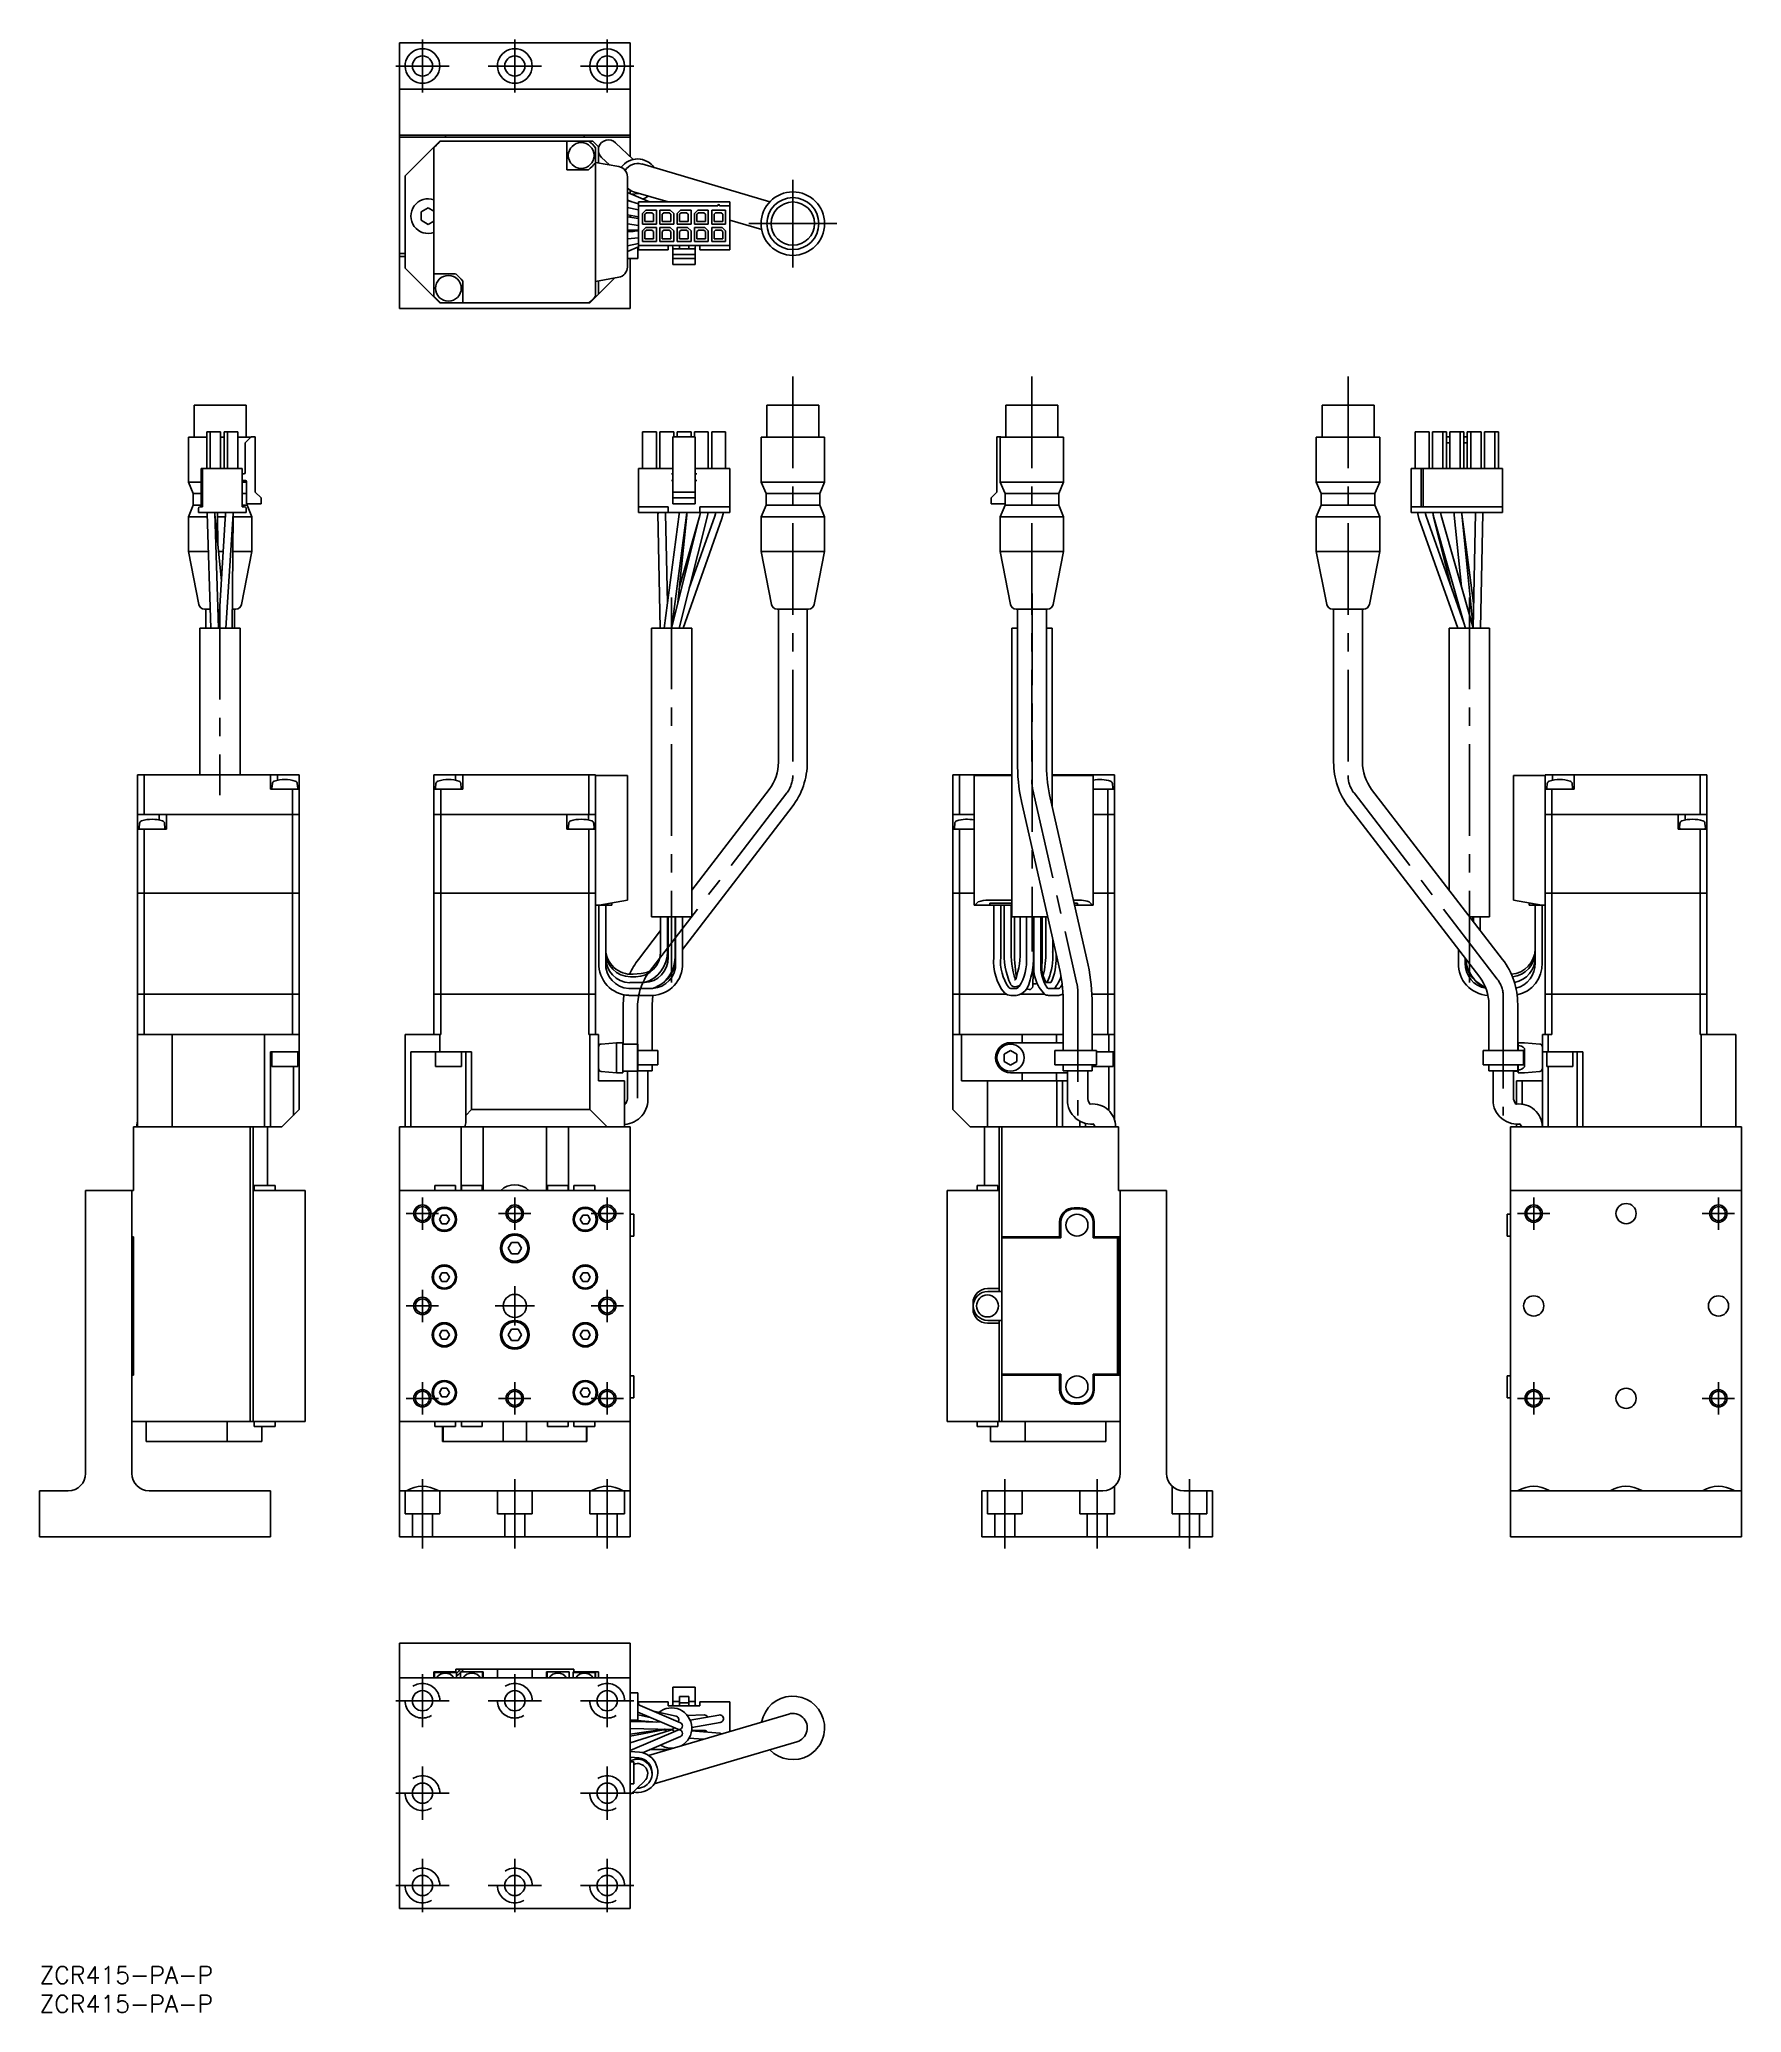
# Model space of a CAD drawing. Extents: x 0 to 295, y -8 to 334.
import ezdxf

# ---------------------------------------------------------------- set-up
doc = ezdxf.new("R2010")
doc.units = 0
doc.header["$LTSCALE"] = 0.5
doc.linetypes.add('CENTER', pattern=[50.8, 31.75, -6.35, 6.35, -6.35])
doc.linetypes.add('DASHED', pattern=[19.05, 12.7, -6.35])
for name, color, linetype in [('MSM_CENTER', 1, 'CENTER'), ('MSM_CONTINUOUS', 7, 'CONTINUOUS'), ('MSM_DASHED', 4, 'DASHED'), ('MSM_NARROW', 5, 'CONTINUOUS'), ('MSM_PART_NUMBER', 7, 'CONTINUOUS')]:
    doc.layers.add(name, color=color, linetype=linetype)
doc.styles.get("Standard").update_dxf_attribs({"font": 'txt.shx', "height": 3, "bigfont": 'bigfont.shx'})

# ---------------------------------------------------------------- blocks, each defined once
blk = doc.blocks.new('*U2')
at = {"layer": 'MSM_PART_NUMBER'}
blk.add_text('ZCR415-PA-P', height=3, dxfattribs=at).set_placement((0, -3))
blk = doc.blocks.new('*U3')
at = {"layer": 'MSM_PART_NUMBER'}
blk.add_text('ZCR415-PA-P', height=3, dxfattribs=at).set_placement((0, -8))

msp = doc.modelspace()

# ---------------------------------------------------------------- linework, layer by layer
at = {"layer": 'MSM_CENTER'}
for p, q in [((66.34, 324.54), (66.34, 333.74)), ((82.34, 324.54), (82.34, 333.74)), ((98.34, 324.54), (98.34, 333.74)), ((61.74, 329.14), (70.94, 329.14)), ((77.74, 329.14), (86.94, 329.14)), ((93.74, 329.14), (102.94, 329.14)), ((130.5, 294.24), (130.5, 309.44)), ((122.9, 301.84), (138.1, 301.84)), ((171.91, 275.38), (171.91, 205.14)), ((226.67, 275.38), (226.67, 206.28)), ((109.49, 170.42), (109.49, 237.28)), ((171.94, 237.78), (171.94, 175.78)), ((31.27, 235.32), (31.27, 202.84)), ((172.03, 204.03), (179.71, 170.18)), ((227.71, 203.23), (252.52, 170.98)), ((179.84, 169.07), (179.84, 147.38)), ((253.56, 167.93), (253.56, 147.38)), ((63.54, 130.38), (69.14, 130.38)), ((66.34, 127.58), (66.34, 133.18)), ((79.54, 130.38), (85.14, 130.38)), ((82.34, 127.58), (82.34, 133.18)), ((95.54, 130.38), (101.14, 130.38)), ((98.34, 127.58), (98.34, 133.18)), ((256.03, 130.38), (261.63, 130.38)), ((258.83, 127.58), (258.83, 133.18)), ((288.03, 130.38), (293.63, 130.38)), ((290.83, 127.58), (290.83, 133.18)), ((66.34, 111.58), (66.34, 117.18)), ((82.34, 110.98), (82.34, 117.78)), ((98.34, 111.58), (98.34, 117.18)), ((63.54, 114.38), (69.14, 114.38)), ((78.94, 114.38), (85.74, 114.38)), ((95.54, 114.38), (101.14, 114.38)), ((66.34, 95.58), (66.34, 101.18)), ((82.34, 95.58), (82.34, 101.18)), ((98.34, 95.58), (98.34, 101.18)), ((258.83, 95.58), (258.83, 101.18)), ((290.83, 95.58), (290.83, 101.18)), ((63.54, 98.38), (69.14, 98.38)), ((79.54, 98.38), (85.14, 98.38)), ((95.54, 98.38), (101.14, 98.38)), ((256.03, 98.38), (261.63, 98.38)), ((288.03, 98.38), (293.63, 98.38)), ((66.34, 84.38), (66.34, 72.38)), ((82.34, 84.38), (82.34, 72.38)), ((98.34, 84.38), (98.34, 72.38)), ((167.21, 72.38), (167.21, 84.38)), ((183.21, 72.38), (183.21, 84.38)), ((199.21, 72.38), (199.21, 84.38)), ((66.34, 41.4), (66.34, 50.6)), ((82.34, 41.4), (82.34, 50.6)), ((98.34, 41.4), (98.34, 50.6)), ((61.74, 46), (70.94, 46)), ((77.74, 46), (86.94, 46)), ((93.74, 46), (102.94, 46)), ((66.34, 25.4), (66.34, 34.6)), ((98.34, 25.4), (98.34, 34.6)), ((61.74, 30), (70.94, 30)), ((93.74, 30), (102.94, 30)), ((66.34, 9.4), (66.34, 18.6)), ((82.34, 9.4), (82.34, 18.6)), ((98.34, 9.4), (98.34, 18.6)), ((61.74, 14), (70.94, 14)), ((77.74, 14), (86.94, 14)), ((93.74, 14), (102.94, 14))]:
    msp.add_line(p, q, dxfattribs=at)
at = {"layer": 'MSM_CENTER', "extrusion": (0, 0, -1)}
for p, q in [((130.5, 275.38), (130.5, 206.28)), ((247.68, 170.42), (247.68, 237.28)), ((129.47, 203.23), (105.69, 172.33)), ((103.61, 166.23), (103.61, 147.38))]:
    msp.add_line(p, q, dxfattribs=at)
for centre, radius, start, end in [((-125.5, 206.28), 5, 180, 217.5732), ((-113.61, 166.23), 10, 360, 37.5732)]:
    msp.add_arc(centre, radius, start, end, dxfattribs=at)
at = {"layer": 'MSM_CENTER'}
for centre, start, end in [((176.91, 205.14), 180, 192.7889), ((231.67, 206.28), 180, 217.5732), ((248.56, 167.93), 0, 37.5732), ((174.84, 169.07), 360, 12.7889)]:
    msp.add_arc(centre, 5, start, end, dxfattribs=at)
at = {"layer": 'MSM_CONTINUOUS'}
for p, q in [((62.34, 333.14), (102.34, 333.14)), ((62.34, 333.14), (62.34, 287.14)), ((102.34, 333.14), (102.34, 313.41)), ((102.34, 325.14), (62.34, 325.14)), ((102.34, 317.14), (62.34, 317.14)), ((102.34, 316.84), (62.34, 316.84)), ((69.34, 316.14), (63.34, 310.14)), ((68.34, 289.29), (68.34, 314.98)), ((69.34, 316.14), (95.84, 316.14)), ((70.34, 317.14), (70.34, 316.84)), ((91.34, 311.14), (91.34, 316.14)), ((94.34, 317.14), (94.34, 316.84)), ((96.84, 315.14), (95.84, 316.14)), ((96.34, 314.98), (96.34, 289.29)), ((96.84, 315.14), (96.84, 312.35)), ((96.84, 314.89), (96.9, 315.13)), ((102.82, 312.95), (99.8, 315.84)), ((95.09, 311.14), (91.34, 311.14)), ((96.34, 312.44), (100.36, 311.73)), ((97.38, 313.31), (98.73, 312.02)), ((126.51, 305.62), (104.32, 312.17)), ((63.34, 294.14), (63.34, 310.14)), ((101.84, 309.96), (101.84, 294.32)), ((102.34, 307.62), (102.34, 307.03)), ((66.09, 303.86), (67.34, 304.58)), ((67.34, 304.58), (68.34, 304)), ((101.82, 304.62), (103.74, 304.25)), ((101.84, 307.24), (105.69, 305.61)), ((101.98, 305.88), (101.85, 305.87)), ((101.85, 305.87), (103.74, 305.26)), ((101.86, 305.93), (102.47, 305.67)), ((102.34, 305.73), (102.34, 305.71)), ((102.56, 306.94), (103.83, 307.05)), ((102.91, 307.37), (108.89, 305.61)), ((119.59, 305.61), (103.74, 305.61)), ((103.74, 297.33), (103.74, 305.61)), ((117.51, 304.9), (103.74, 304.9)), ((105.06, 304.17), (104.46, 303.57)), ((106.86, 304.17), (105.06, 304.17)), ((106.86, 301.77), (106.86, 304.17)), ((109.26, 304.17), (107.46, 304.17)), ((107.46, 304.17), (107.46, 301.77)), ((109.26, 304.17), (109.86, 303.57)), ((111.06, 304.17), (110.46, 303.57)), ((112.86, 304.17), (111.06, 304.17)), ((112.86, 301.77), (112.86, 304.17)), ((114.06, 304.17), (113.46, 303.57)), ((115.86, 304.17), (114.06, 304.17)), ((115.86, 301.77), (115.86, 304.17)), ((116.46, 304.17), (116.46, 301.77)), ((118.86, 304.17), (116.46, 304.17)), ((117.51, 304.9), (117.51, 305)), ((117.81, 305), (117.81, 304.9)), ((119.59, 304.9), (117.81, 304.9)), ((118.86, 301.77), (118.86, 304.17)), ((119.59, 305.61), (119.59, 297.33)), ((66.09, 302.42), (66.09, 303.86)), ((67.34, 301.7), (66.09, 302.42)), ((68.34, 302.27), (67.34, 301.7)), ((103.74, 303.03), (101.84, 303.39)), ((103.74, 302.74), (101.84, 303.01)), ((101.84, 301.8), (103.74, 301.53)), ((103.74, 300.77), (101.84, 300.73)), ((102.34, 303.3), (102.34, 302.94)), ((102.34, 300.74), (102.34, 300.49)), ((104.46, 303.57), (104.46, 301.77)), ((104.46, 301.77), (106.86, 301.77)), ((104.46, 300.57), (105.06, 301.17)), ((105.13, 303.72), (104.88, 303.47)), ((104.88, 303.47), (104.88, 302.22)), ((104.88, 302.22), (106.35, 302.22)), ((106.86, 301.17), (105.06, 301.17)), ((106.1, 303.72), (105.13, 303.72)), ((106.35, 303.47), (106.1, 303.72)), ((106.35, 302.22), (106.35, 303.47)), ((106.86, 298.77), (106.86, 301.17)), ((107.46, 301.77), (109.86, 301.77)), ((107.46, 301.17), (107.46, 298.77)), ((109.26, 301.17), (107.46, 301.17)), ((108.13, 303.72), (107.88, 303.47)), ((107.88, 303.47), (107.88, 302.22)), ((107.88, 302.22), (109.35, 302.22)), ((109.1, 303.72), (108.13, 303.72)), ((109.35, 303.47), (109.1, 303.72)), ((109.86, 300.57), (109.26, 301.17)), ((109.35, 302.22), (109.35, 303.47)), ((109.86, 301.77), (109.86, 303.57)), ((110.46, 303.57), (110.46, 301.77)), ((110.46, 301.77), (112.86, 301.77)), ((110.46, 301.17), (110.46, 298.77)), ((112.26, 301.17), (110.46, 301.17)), ((111.13, 303.72), (110.88, 303.47)), ((110.88, 303.47), (110.88, 302.22)), ((110.88, 302.22), (112.35, 302.22)), ((112.1, 303.72), (111.13, 303.72)), ((112.35, 303.47), (112.1, 303.72)), ((112.86, 300.57), (112.26, 301.17)), ((112.35, 302.22), (112.35, 303.47)), ((113.46, 303.57), (113.46, 301.77)), ((113.46, 301.77), (115.86, 301.77)), ((115.26, 301.17), (113.46, 301.17)), ((113.46, 301.17), (113.46, 298.77)), ((114.13, 303.72), (113.88, 303.47)), ((113.88, 303.47), (113.88, 302.22)), ((113.88, 302.22), (115.35, 302.22)), ((115.1, 303.72), (114.13, 303.72)), ((115.35, 303.47), (115.1, 303.72)), ((115.86, 300.57), (115.26, 301.17)), ((115.35, 302.22), (115.35, 303.47)), ((116.46, 301.77), (118.86, 301.77)), ((118.26, 301.17), (116.46, 301.17)), ((116.46, 301.17), (116.46, 298.77)), ((117.13, 303.72), (116.88, 303.47)), ((116.88, 303.47), (116.88, 302.22)), ((116.88, 302.22), (118.35, 302.22)), ((118.1, 303.72), (117.13, 303.72)), ((118.35, 303.47), (118.1, 303.72)), ((118.86, 300.57), (118.26, 301.17)), ((118.35, 302.22), (118.35, 303.47)), ((119.59, 302.45), (125.1, 300.83)), ((101.84, 300.41), (103.74, 300.57)), ((102.83, 300.49), (101.84, 300.49)), ((103.74, 298.38), (101.84, 297.97)), ((103.74, 297.84), (101.84, 297.03)), ((103.74, 299.36), (101.86, 299.2)), ((103.64, 295.79), (103.64, 297.8)), ((119.59, 298.04), (103.74, 298.04)), ((108.93, 297.33), (103.74, 297.33)), ((104.46, 300.57), (104.46, 298.77)), ((104.46, 298.77), (106.86, 298.77)), ((105.13, 300.72), (104.88, 300.47)), ((104.88, 300.47), (104.88, 299.22)), ((104.88, 299.22), (106.35, 299.22)), ((106.1, 300.72), (105.13, 300.72)), ((106.35, 300.47), (106.1, 300.72)), ((106.35, 299.22), (106.35, 300.47)), ((107.46, 298.77), (109.86, 298.77)), ((108.13, 300.72), (107.88, 300.47)), ((107.88, 300.47), (107.88, 299.22)), ((107.88, 299.22), (109.35, 299.22)), ((109.1, 300.72), (108.13, 300.72)), ((108.93, 297.33), (108.93, 298.04)), ((109.35, 300.47), (109.1, 300.72)), ((109.35, 299.22), (109.35, 300.47)), ((109.73, 294.76), (109.73, 297.79)), ((113.59, 297.48), (109.73, 297.48)), ((109.86, 298.77), (109.86, 300.57)), ((110.46, 298.77), (112.86, 298.77)), ((110.84, 297.48), (110.84, 298.04)), ((111.13, 300.72), (110.88, 300.47)), ((110.88, 300.47), (110.88, 299.22)), ((110.88, 299.22), (112.35, 299.22)), ((112.1, 300.72), (111.13, 300.72)), ((112.35, 300.47), (112.1, 300.72)), ((112.35, 299.22), (112.35, 300.47)), ((112.49, 297.48), (112.49, 298.04)), ((112.86, 298.77), (112.86, 300.57)), ((113.46, 298.77), (115.86, 298.77)), ((113.59, 294.76), (113.59, 297.79)), ((114.13, 300.72), (113.88, 300.47)), ((113.88, 300.47), (113.88, 299.22)), ((113.88, 299.22), (115.35, 299.22)), ((115.1, 300.72), (114.13, 300.72)), ((114.39, 297.33), (114.39, 298.04)), ((119.59, 297.33), (114.39, 297.33)), ((115.35, 300.47), (115.1, 300.72)), ((115.35, 299.22), (115.35, 300.47)), ((115.86, 298.77), (115.86, 300.57)), ((116.46, 298.77), (118.86, 298.77)), ((117.13, 300.72), (116.88, 300.47)), ((116.88, 300.47), (116.88, 299.22)), ((116.88, 299.22), (118.35, 299.22)), ((118.1, 300.72), (117.13, 300.72)), ((118.35, 300.47), (118.1, 300.72)), ((118.35, 299.22), (118.35, 300.47)), ((118.86, 298.77), (118.86, 300.57)), ((63.34, 296.64), (62.34, 296.64)), ((63.34, 296.14), (62.34, 296.14)), ((63.34, 294.14), (69.34, 288.14)), ((101.84, 295.79), (103.64, 295.79)), ((102.34, 295.79), (102.34, 287.14)), ((113.59, 296.48), (109.73, 296.48)), ((113.59, 295.78), (109.73, 295.78)), ((113.59, 294.76), (109.73, 294.76)), ((68.34, 293.14), (72.09, 293.14)), ((73.34, 291.89), (73.34, 288.14)), ((100.36, 292.55), (96.34, 291.84)), ((99.62, 292.42), (96.84, 289.64)), ((96.84, 291.93), (96.84, 289.64)), ((62.34, 287.14), (102.34, 287.14)), ((95.34, 288.14), (69.34, 288.14)), ((95.34, 288.14), (96.84, 289.64)), ((35.8, 270.38), (26.8, 270.38)), ((26.8, 270.38), (26.8, 264.88)), ((35.8, 264.88), (35.8, 270.38)), ((135, 270.38), (126, 270.38)), ((126, 270.38), (126, 264.88)), ((135, 264.88), (135, 270.38)), ((176.41, 270.38), (167.41, 270.38)), ((167.41, 270.38), (167.41, 264.88)), ((176.41, 264.88), (176.41, 270.38)), ((231.17, 270.38), (222.17, 270.38)), ((222.17, 270.38), (222.17, 264.88)), ((231.17, 264.88), (231.17, 270.38)), ((28.97, 264.88), (25.8, 264.88)), ((25.8, 264.88), (25.8, 257.08)), ((28.97, 259.43), (28.97, 265.78)), ((28.97, 265.78), (31.37, 265.78)), ((29.57, 259.43), (29.57, 265.78)), ((31.37, 259.43), (31.37, 265.78)), ((31.97, 264.88), (31.37, 264.88)), ((31.97, 259.43), (31.97, 265.78)), ((34.37, 265.78), (31.97, 265.78)), ((32.57, 259.43), (32.57, 265.78)), ((34.37, 259.43), (34.37, 265.78)), ((36.65, 264.88), (34.37, 264.88)), ((36.66, 264.89), (35.66, 263.89)), ((35.66, 263.89), (35.66, 258.76)), ((37.36, 264.89), (36.66, 264.89)), ((37.36, 255.35), (37.36, 264.89)), ((104.46, 259.43), (104.46, 265.78)), ((104.46, 265.78), (106.86, 265.78)), ((106.86, 259.43), (106.86, 265.78)), ((107.46, 259.43), (107.46, 265.78)), ((107.46, 265.78), (109.86, 265.78)), ((109.73, 253.33), (109.73, 264.89)), ((113.59, 264.89), (109.73, 264.89)), ((109.86, 264.89), (109.86, 265.78)), ((110.46, 264.89), (110.46, 265.78)), ((110.46, 265.78), (112.86, 265.78)), ((112.86, 264.89), (112.86, 265.78)), ((113.46, 265.78), (115.86, 265.78)), ((113.46, 264.89), (113.46, 265.78)), ((113.59, 253.33), (113.59, 264.89)), ((115.86, 259.43), (115.86, 265.78)), ((116.46, 259.43), (116.46, 265.78)), ((116.46, 265.78), (118.86, 265.78)), ((118.86, 259.43), (118.86, 265.78)), ((136, 264.88), (125, 264.88)), ((125, 264.88), (125, 257.08)), ((136, 257.08), (136, 264.88)), ((165.85, 255.35), (165.85, 264.89)), ((165.85, 264.89), (166.55, 264.89)), ((177.41, 264.88), (166.41, 264.88)), ((166.41, 264.88), (166.41, 257.08)), ((166.55, 264.89), (166.56, 264.88)), ((177.41, 257.08), (177.41, 264.88)), ((232.17, 264.88), (221.17, 264.88)), ((221.17, 264.88), (221.17, 257.08)), ((232.17, 257.08), (232.17, 264.88)), ((238.31, 259.43), (238.31, 265.78)), ((238.31, 265.78), (240.71, 265.78)), ((240.71, 259.43), (240.71, 265.78)), ((241.31, 265.78), (243.11, 265.78)), ((241.31, 259.43), (241.31, 265.78)), ((243.11, 259.43), (243.11, 265.78)), ((243.11, 265.78), (243.71, 265.78)), ((243.71, 259.43), (243.71, 265.78)), ((243.71, 264.89), (244.31, 264.89)), ((243.71, 263.89), (244.31, 263.89)), ((244.31, 265.78), (246.11, 265.78)), ((244.31, 259.43), (244.31, 265.78)), ((246.11, 259.43), (246.11, 265.78)), ((246.11, 265.78), (246.71, 265.78)), ((246.71, 259.43), (246.71, 265.78)), ((246.71, 264.89), (247.31, 264.89)), ((246.71, 263.89), (247.31, 263.89)), ((247.31, 259.43), (247.31, 265.78)), ((247.91, 265.78), (247.31, 265.78)), ((247.91, 259.43), (247.91, 265.78)), ((247.91, 265.78), (249.71, 265.78)), ((249.71, 259.43), (249.71, 265.78)), ((250.31, 259.43), (250.31, 265.78)), ((250.31, 265.78), (252.11, 265.78)), ((252.11, 259.43), (252.11, 265.78)), ((252.11, 265.78), (252.71, 265.78)), ((252.71, 259.43), (252.71, 265.78)), ((27.99, 257.08), (25.8, 257.08)), ((25.8, 257.08), (26.65, 255.08)), ((35.1, 259.43), (27.99, 259.43)), ((27.99, 259.43), (27.99, 252.8)), ((28.24, 259.43), (28.24, 252.8)), ((35.1, 252.8), (35.1, 259.43)), ((35.38, 258.48), (35.1, 258.48)), ((35.1, 257.33), (35.7, 257.33)), ((35.85, 257.08), (35.1, 257.08)), ((35.85, 257.18), (35.85, 253.33)), ((103.74, 251.78), (103.74, 259.43)), ((109.73, 259.43), (103.74, 259.43)), ((109.73, 258.48), (109.48, 258.48)), ((109.48, 257.33), (109.73, 257.33)), ((119.59, 259.43), (113.59, 259.43)), ((113.84, 258.48), (113.59, 258.48)), ((113.59, 257.33), (113.84, 257.33)), ((119.59, 259.43), (119.59, 251.78)), ((136, 257.08), (125, 257.08)), ((125, 257.08), (125.85, 255.08)), ((135.15, 255.08), (136, 257.08)), ((177.41, 257.08), (166.41, 257.08)), ((166.41, 257.08), (167.26, 255.08)), ((176.56, 255.08), (177.41, 257.08)), ((232.17, 257.08), (221.17, 257.08)), ((221.17, 257.08), (222.02, 255.08)), ((231.32, 255.08), (232.17, 257.08)), ((237.58, 251.78), (237.58, 259.43)), ((237.58, 259.43), (253.43, 259.43)), ((239.36, 259.43), (239.36, 252.8)), ((239.66, 259.43), (239.66, 252.8)), ((253.43, 259.43), (253.43, 251.78)), ((26.65, 253.08), (25.8, 251.08)), ((27.99, 255.08), (26.65, 255.08)), ((26.65, 255.08), (26.65, 253.08)), ((27.99, 253.08), (26.65, 253.08)), ((35.85, 255.08), (35.1, 255.08)), ((35.95, 253.08), (35.1, 253.08)), ((35.85, 253.33), (38.38, 253.33)), ((35.95, 253.08), (35.95, 253.33)), ((36.8, 251.08), (35.95, 253.08)), ((38.38, 254.33), (37.36, 255.35)), ((38.38, 253.33), (38.38, 254.33)), ((113.59, 255.35), (109.73, 255.35)), ((113.59, 254.33), (109.73, 254.33)), ((113.59, 253.33), (109.73, 253.33)), ((125.85, 253.08), (125, 251.08)), ((135.15, 255.08), (125.85, 255.08)), ((125.85, 255.08), (125.85, 253.08)), ((135.15, 253.08), (125.85, 253.08)), ((135.15, 253.08), (135.15, 255.08)), ((136, 251.08), (135.15, 253.08)), ((164.83, 254.33), (165.85, 255.35)), ((164.83, 253.33), (164.83, 254.33)), ((167.26, 253.33), (164.83, 253.33)), ((167.26, 253.08), (166.41, 251.08)), ((176.56, 255.08), (167.26, 255.08)), ((167.26, 255.08), (167.26, 253.08)), ((176.56, 253.08), (167.26, 253.08)), ((176.56, 253.08), (176.56, 255.08)), ((177.41, 251.08), (176.56, 253.08)), ((222.02, 253.08), (221.17, 251.08)), ((231.32, 255.08), (222.02, 255.08)), ((222.02, 255.08), (222.02, 253.08)), ((231.32, 253.08), (222.02, 253.08)), ((231.32, 253.08), (231.32, 255.08)), ((232.17, 251.08), (231.32, 253.08)), ((29.07, 251.08), (25.8, 251.08)), ((25.8, 251.08), (25.8, 245.08)), ((27.53, 252.5), (27.53, 251.78)), ((27.53, 251.78), (35.81, 251.78)), ((28.24, 252.8), (27.83, 252.8)), ((29.05, 251.78), (29.06, 251.66)), ((29.06, 251.66), (29.7, 231.78)), ((30.35, 251.71), (30.35, 251.78)), ((31, 231.8), (30.35, 251.71)), ((30.38, 251.5), (30.36, 251.78)), ((31.51, 239.93), (30.38, 251.5)), ((32.21, 251.08), (30.84, 251.08)), ((30.86, 251.11), (30.85, 251.78)), ((30.89, 246.26), (30.86, 251.11)), ((32.24, 251.66), (31, 231.8)), ((32.23, 251.66), (32.2, 251)), ((32.24, 251.78), (32.23, 251.66)), ((32.25, 251.78), (32.24, 251.66)), ((32.3, 231.78), (33.54, 251.58)), ((33.4, 231.78), (33.55, 251.45)), ((36.8, 251.08), (33.51, 251.08)), ((33.54, 251.58), (33.55, 251.78)), ((33.55, 251.45), (33.55, 251.78)), ((35.51, 252.8), (35.1, 252.8)), ((35.81, 251.78), (35.81, 252.5)), ((36.8, 245.08), (36.8, 251.08)), ((108.93, 252.8), (103.74, 252.8)), ((119.59, 251.78), (103.74, 251.78)), ((107.14, 251.78), (107.15, 251.6)), ((107.14, 251.78), (107.14, 251.67)), ((107.14, 251.67), (107.54, 231.78)), ((110.81, 251.54), (108.19, 231.78)), ((108.45, 251.63), (108.44, 251.78)), ((108.76, 236.08), (108.45, 251.63)), ((108.93, 251.78), (108.93, 252.8)), ((109.53, 232), (112.09, 251.37)), ((114.41, 251.34), (109.53, 232)), ((110.59, 236.2), (112.11, 251.37)), ((110.83, 251.78), (110.81, 251.54)), ((110.81, 231.78), (115.67, 251.02)), ((114.38, 251.29), (110.86, 238.96)), ((111.48, 231.78), (118.22, 250.75)), ((112.09, 251.37), (112.13, 251.78)), ((112.11, 251.37), (112.13, 251.78)), ((116.99, 251.18), (112.56, 238.71)), ((114.49, 251.78), (114.38, 251.29)), ((119.59, 252.8), (114.39, 252.8)), ((114.39, 251.78), (114.39, 252.8)), ((114.5, 251.78), (114.41, 251.34)), ((115.67, 251.02), (115.81, 251.78)), ((117.16, 251.78), (116.99, 251.18)), ((118.21, 250.74), (118.48, 251.78)), ((118.22, 250.75), (118.48, 251.79)), ((136, 251.08), (125, 251.08)), ((125, 251.08), (125, 245.08)), ((136, 245.08), (136, 251.08)), ((177.41, 251.08), (166.41, 251.08)), ((166.41, 251.08), (166.41, 245.08)), ((177.41, 245.08), (177.41, 251.08)), ((232.17, 251.08), (221.17, 251.08)), ((221.17, 251.08), (221.17, 245.08)), ((232.17, 245.08), (232.17, 251.08)), ((237.58, 252.8), (253.43, 252.8)), ((237.58, 251.78), (253.43, 251.78)), ((238.7, 251.79), (238.96, 250.75)), ((238.96, 250.75), (245.69, 231.78)), ((240.18, 251.18), (240.02, 251.78)), ((240.18, 251.18), (240.02, 251.78)), ((246.74, 232.71), (240.18, 251.18)), ((241.36, 251.78), (241.5, 251.02)), ((241.37, 251.79), (241.55, 250.93)), ((241.5, 251.02), (244.61, 238.71)), ((241.55, 250.93), (246.74, 232.72)), ((242.8, 251.29), (242.69, 251.78)), ((248.33, 231.86), (242.8, 251.29)), ((245.04, 251.78), (245.07, 251.37)), ((245.07, 251.37), (246.31, 238.96)), ((246.36, 251.5), (246.34, 251.78)), ((246.37, 251.54), (246.34, 251.78)), ((248.32, 231.9), (246.36, 251.5)), ((248.42, 236.08), (246.37, 251.54)), ((248.73, 251.7), (248.33, 231.86)), ((248.73, 251.78), (248.73, 251.7)), ((248.73, 251.78), (248.73, 251.63)), ((249.63, 231.78), (250.03, 251.67)), ((250.03, 251.67), (250.03, 251.78)), ((29.27, 245.08), (25.8, 245.08)), ((25.8, 245.08), (27.61, 235.89)), ((31.83, 245.08), (31.01, 245.08)), ((36.8, 245.08), (33.5, 245.08)), ((34.99, 235.89), (36.8, 245.08)), ((136, 245.08), (125, 245.08)), ((125, 245.08), (126.81, 235.89)), ((134.2, 235.89), (136, 245.08)), ((177.41, 245.08), (166.41, 245.08)), ((166.41, 245.08), (168.21, 235.89)), ((175.6, 235.89), (177.41, 245.08)), ((232.17, 245.08), (221.17, 245.08)), ((221.17, 245.08), (222.98, 235.89)), ((230.36, 235.89), (232.17, 245.08)), ((29.59, 235.08), (28.59, 235.08)), ((28.8, 235.08), (28.8, 231.78)), ((34.01, 235.08), (33.42, 235.08)), ((33.8, 231.78), (33.8, 235.08)), ((133.21, 235.08), (127.79, 235.08)), ((128, 235.08), (128, 208.59)), ((133, 208.59), (133, 235.08)), ((174.62, 235.08), (169.19, 235.08)), ((169.41, 235.08), (169.41, 208.59)), ((174.41, 208.59), (174.41, 235.08)), ((229.38, 235.08), (223.96, 235.08)), ((224.17, 235.08), (224.17, 208.59)), ((229.17, 208.59), (229.17, 235.08)), ((247.04, 231.78), (246.74, 232.71)), ((34.77, 231.78), (27.77, 231.78)), ((27.77, 231.78), (27.77, 206.38)), ((34.77, 206.38), (34.77, 231.78)), ((112.99, 231.78), (105.99, 231.78)), ((105.99, 231.78), (105.99, 181.78)), ((109.53, 232), (109.49, 231.78)), ((112.99, 181.78), (112.99, 231.78)), ((169.41, 231.78), (168.44, 231.78)), ((168.44, 231.78), (168.44, 181.78)), ((175.44, 231.78), (174.41, 231.78)), ((175.44, 200.8), (175.44, 231.78)), ((251.18, 231.78), (244.18, 231.78)), ((244.18, 231.78), (244.18, 186.42)), ((251.18, 181.78), (251.18, 231.78)), ((17, 199.49), (17, 206.38)), ((45, 206.38), (17, 206.38)), ((18.16, 199.49), (18.16, 206.38)), ((40, 203.88), (40, 206.38)), ((41.25, 206.38), (41.25, 205.44)), ((45, 199.49), (45, 206.38)), ((68.34, 199.49), (68.34, 206.38)), ((68.34, 206.38), (96.34, 206.38)), ((72.09, 206.38), (72.09, 205.44)), ((73.34, 206.38), (73.34, 203.88)), ((95.19, 199.49), (95.19, 206.38)), ((96.34, 168.38), (96.34, 206.38)), ((101.84, 206.28), (96.34, 206.28)), ((101.84, 184.64), (101.84, 206.28)), ((158.21, 199.49), (158.21, 206.38)), ((168.44, 206.38), (158.21, 206.38)), ((159.36, 199.49), (159.36, 206.38)), ((161.91, 183.78), (161.91, 206.28)), ((168.44, 206.28), (161.91, 206.28)), ((186.21, 206.38), (175.44, 206.38)), ((182.51, 206.28), (175.44, 206.28)), ((182.46, 206.28), (182.46, 206.38)), ((182.51, 206.28), (182.51, 183.78)), ((186.21, 199.49), (186.21, 206.38)), ((255.33, 184.64), (255.33, 206.28)), ((260.83, 206.28), (255.33, 206.28)), ((260.83, 199.49), (260.83, 206.38)), ((288.83, 206.38), (260.83, 206.38)), ((262.08, 206.38), (262.08, 205.44)), ((265.83, 206.38), (265.83, 203.88)), ((287.68, 199.49), (287.68, 206.38)), ((288.83, 199.49), (288.83, 206.38)), ((45, 203.88), (40, 203.88)), ((40.34, 204.85), (40.27, 204.09)), ((43.85, 199.49), (43.85, 203.88)), ((44.73, 204.09), (44.66, 204.85)), ((73.34, 203.88), (68.34, 203.88)), ((68.68, 204.85), (68.61, 204.09)), ((69.5, 199.49), (69.5, 203.88)), ((73.07, 204.09), (73.01, 204.85)), ((126.41, 203.86), (112.99, 186.42)), ((170.09, 201.78), (176.78, 172.32)), ((181.65, 173.43), (174.97, 202.89)), ((186.21, 203.88), (182.51, 203.88)), ((185.05, 199.49), (185.05, 203.88)), ((185.94, 204.09), (185.87, 204.85)), ((253.43, 174.4), (230.76, 203.86)), ((265.83, 203.88), (260.83, 203.88)), ((261.17, 204.85), (261.1, 204.09)), ((261.99, 199.49), (261.99, 203.88)), ((265.56, 204.09), (265.49, 204.85)), ((17, 199.49), (45, 199.49)), ((17, 185.88), (17, 199.48)), ((17.01, 199.48), (20.75, 199.48)), ((20.75, 199.48), (20.75, 198.55)), ((22, 199.48), (22, 196.98)), ((45, 199.48), (22, 199.48)), ((43.85, 185.88), (43.85, 199.48)), ((45, 185.88), (45, 199.48)), ((68.34, 199.49), (96.34, 199.49)), ((68.34, 185.88), (68.34, 199.48)), ((91.34, 199.48), (68.34, 199.48)), ((69.5, 185.88), (69.5, 199.48)), ((91.34, 196.98), (91.34, 199.48)), ((95.09, 199.48), (95.09, 198.55)), ((96.34, 199.48), (96.33, 199.48)), ((111.39, 176.14), (130.37, 200.81)), ((158.21, 199.49), (161.91, 199.49)), ((158.21, 185.88), (158.21, 199.48)), ((158.22, 199.48), (161.91, 199.48)), ((182.51, 199.49), (186.21, 199.49)), ((186.21, 199.48), (182.51, 199.48)), ((185.05, 185.88), (185.05, 199.48)), ((186.21, 185.88), (186.21, 199.48)), ((226.8, 200.81), (249.47, 171.35)), ((260.83, 199.49), (288.83, 199.49)), ((283.83, 199.48), (260.83, 199.48)), ((260.83, 168.38), (260.83, 199.48)), ((261.99, 185.88), (261.99, 199.48)), ((283.83, 196.98), (283.83, 199.48)), ((285.08, 199.48), (285.08, 198.55)), ((288.83, 185.88), (288.83, 199.48)), ((22, 196.98), (17, 196.98)), ((17.34, 197.96), (17.27, 197.2)), ((18.16, 185.88), (18.16, 196.98)), ((21.73, 197.2), (21.66, 197.96)), ((96.34, 196.98), (91.34, 196.98)), ((91.68, 197.96), (91.61, 197.2)), ((95.19, 185.88), (95.19, 196.98)), ((96.07, 197.2), (96.01, 197.96)), ((161.91, 196.98), (158.21, 196.98)), ((158.54, 197.96), (158.48, 197.2)), ((159.36, 185.88), (159.36, 196.98)), ((288.83, 196.98), (283.83, 196.98)), ((284.17, 197.96), (284.1, 197.2)), ((287.68, 185.88), (287.68, 196.98)), ((288.56, 197.2), (288.49, 197.96)), ((17, 185.88), (45, 185.88)), ((17, 168.38), (17, 185.87)), ((45, 185.87), (17, 185.87)), ((17.01, 185.88), (17.01, 185.87)), ((18.16, 168.38), (18.16, 185.87)), ((18.17, 185.88), (18.17, 185.87)), ((43.84, 185.88), (43.84, 185.87)), ((43.85, 168.38), (43.85, 185.87)), ((44.99, 185.88), (44.99, 185.87)), ((45, 168.38), (45, 185.87)), ((68.34, 185.88), (96.34, 185.88)), ((68.34, 168.38), (68.34, 185.87)), ((96.34, 185.87), (68.34, 185.87)), ((68.35, 185.88), (68.35, 185.87)), ((69.5, 185.88), (69.5, 185.87)), ((69.5, 168.38), (69.5, 185.87)), ((95.19, 185.88), (95.19, 185.87)), ((95.19, 168.38), (95.19, 185.87)), ((96.33, 185.88), (96.33, 185.87)), ((96.94, 183.78), (101.84, 184.64)), ((158.21, 185.88), (161.91, 185.88)), ((158.21, 168.38), (158.21, 185.87)), ((161.91, 185.87), (158.21, 185.87)), ((158.22, 185.88), (158.22, 185.87)), ((159.36, 185.88), (159.36, 185.87)), ((159.36, 168.38), (159.36, 185.87)), ((164.39, 184.64), (168.44, 184.64)), ((179.11, 184.64), (180.51, 184.64)), ((182.51, 185.88), (186.21, 185.88)), ((186.21, 185.87), (182.51, 185.87)), ((185.05, 185.88), (185.05, 185.87)), ((185.05, 168.38), (185.05, 185.87)), ((186.2, 185.88), (186.2, 185.87)), ((186.21, 168.38), (186.21, 185.87)), ((255.33, 184.64), (260.23, 183.78)), ((260.83, 185.88), (288.83, 185.88)), ((288.83, 185.87), (260.83, 185.87)), ((260.84, 185.88), (260.84, 185.87)), ((261.99, 185.88), (261.99, 185.87)), ((261.99, 168.38), (261.99, 185.87)), ((287.67, 185.88), (287.67, 185.87)), ((287.68, 168.38), (287.68, 185.87)), ((288.82, 185.88), (288.82, 185.87)), ((288.83, 168.38), (288.83, 185.87)), ((99.14, 183.78), (96.34, 183.78)), ((96.89, 173.78), (96.89, 183.78)), ((98.09, 183.78), (98.09, 173.78)), ((99.14, 183.78), (99.14, 184.17)), ((112.99, 181.78), (105.99, 181.78)), ((107.59, 175.78), (107.59, 181.78)), ((108.79, 181.78), (108.79, 174.78)), ((108.89, 174.78), (108.89, 181.78)), ((110.09, 181.78), (110.09, 174.78)), ((110.19, 173.78), (110.19, 181.78)), ((111.39, 181.78), (111.39, 173.78)), ((168.44, 183.78), (161.91, 183.78)), ((162.01, 183.78), (162.61, 184.38)), ((164.61, 184.17), (168.44, 184.17)), ((164.61, 183.78), (164.61, 184.17)), ((165.31, 183.78), (165.31, 174.78)), ((166.51, 174.78), (166.51, 183.78)), ((167.11, 183.78), (167.11, 176.26)), ((168.31, 176.26), (168.31, 183.78)), ((174.63, 181.78), (168.44, 181.78)), ((168.91, 181.78), (168.91, 176.24)), ((169.86, 181.78), (169.86, 176.33)), ((170.96, 181.78), (170.96, 174.78)), ((172.16, 174.78), (172.16, 181.78)), ((172.26, 181.78), (172.26, 173.78)), ((173.46, 173.78), (173.46, 181.78)), ((173.71, 174.78), (173.71, 181.78)), ((174.31, 181.78), (174.31, 175.78)), ((179.22, 184.17), (179.81, 184.17)), ((182.51, 183.78), (179.3, 183.78)), ((179.81, 183.78), (179.81, 184.17)), ((181.8, 184.38), (182.4, 183.78)), ((251.18, 181.78), (247.73, 181.78)), ((248.28, 181.09), (248.28, 181.78)), ((248.38, 181.78), (248.38, 180.96)), ((249.58, 179.4), (249.58, 181.78)), ((258.03, 183.78), (258.03, 184.17)), ((260.83, 183.78), (258.03, 183.78)), ((259.08, 183.78), (259.08, 173.78)), ((260.28, 173.78), (260.28, 183.78)), ((107.59, 179.4), (103.74, 174.4)), ((175.51, 175.78), (175.51, 177.92)), ((98.09, 176.26), (98.1, 176.02)), ((108.74, 174.07), (108.89, 175.28)), ((108.79, 174.78), (108.74, 174.07)), ((172.05, 169.75), (172.16, 174.78)), ((173.63, 172.5), (173.71, 174.78)), ((176.11, 175.28), (176.11, 174.78)), ((245.78, 176.14), (245.78, 173.78)), ((246.98, 173.78), (246.98, 174.58)), ((259.08, 176.26), (259.08, 176.02)), ((102.4, 171.38), (103.28, 171.38)), ((102.86, 171.85), (104.24, 171.98)), ((108.74, 174.07), (108.73, 174.04)), ((108.73, 174.04), (108.74, 174.07)), ((17, 168.38), (45, 168.38)), ((17, 145.38), (17, 168.37)), ((45, 168.37), (17, 168.37)), ((17.01, 168.38), (17.01, 168.37)), ((18.16, 161.38), (18.16, 168.37)), ((18.17, 168.38), (18.17, 168.37)), ((43.84, 168.38), (43.84, 168.37)), ((43.85, 161.38), (43.85, 168.37)), ((44.99, 168.38), (44.99, 168.37)), ((45, 168.37), (45, 148.38)), ((68.34, 168.38), (96.34, 168.38)), ((68.34, 161.38), (68.34, 168.37)), ((96.34, 168.37), (68.34, 168.37)), ((68.35, 168.38), (68.35, 168.37)), ((69.5, 168.38), (69.5, 168.37)), ((69.5, 161.38), (69.5, 168.37)), ((95.19, 168.38), (95.19, 168.37)), ((95.19, 161.38), (95.19, 168.37)), ((96.33, 168.38), (96.33, 168.37)), ((96.34, 161.38), (96.34, 168.37)), ((101.22, 168.28), (101.11, 166.61)), ((102.09, 169.38), (106.19, 169.38)), ((106.19, 168.18), (102.09, 168.18)), ((102.25, 170.38), (104.73, 170.38)), ((106.11, 166.61), (106.27, 168.18)), ((106.19, 169.39), (106.15, 169.38)), ((158.21, 168.38), (167.48, 168.38)), ((158.21, 148.38), (158.21, 168.37)), ((167.5, 168.37), (158.21, 168.37)), ((158.22, 168.38), (158.22, 168.37)), ((159.36, 168.38), (159.36, 168.37)), ((159.36, 161.38), (159.36, 168.37)), ((169.23, 169.38), (168.25, 169.38)), ((168.25, 168.18), (169.21, 168.18)), ((169.25, 169.7), (169.29, 169.71)), ((169.29, 169.71), (169.49, 169.79)), ((174.1, 168.37), (169.86, 168.37)), ((169.88, 168.38), (174.09, 168.38)), ((171.04, 169.34), (171.22, 169.22)), ((171.22, 169.22), (171.41, 169.18)), ((171.41, 169.18), (171.42, 169.18)), ((171.42, 169.18), (171.44, 169.18)), ((171.44, 169.18), (171.46, 169.18)), ((172.06, 170.18), (172.13, 170.18)), ((172.13, 170.18), (172.53, 170.18)), ((172.53, 170.18), (172.57, 170.18)), ((172.57, 170.18), (172.82, 170.24)), ((175.15, 170.38), (174.42, 170.38)), ((176.55, 169.38), (174.81, 169.38)), ((174.81, 168.18), (176.55, 168.18)), ((177.3, 168.37), (177.25, 168.37)), ((177.27, 168.38), (177.3, 168.38)), ((182.3, 168.38), (186.21, 168.38)), ((186.21, 168.37), (182.3, 168.37)), ((185.05, 168.38), (185.05, 168.37)), ((185.05, 161.38), (185.05, 168.37)), ((186.2, 168.38), (186.2, 168.37)), ((186.21, 168.37), (186.21, 146.67)), ((260.83, 168.38), (288.83, 168.38)), ((260.83, 161.38), (260.83, 168.37)), ((288.83, 168.37), (260.83, 168.37)), ((260.84, 168.38), (260.84, 168.37)), ((261.99, 168.38), (261.99, 168.37)), ((261.99, 161.38), (261.99, 168.37)), ((287.67, 168.38), (287.67, 168.37)), ((287.68, 161.38), (287.68, 168.37)), ((288.82, 168.38), (288.82, 168.37)), ((288.83, 161.38), (288.83, 168.37)), ((101.11, 166.61), (101.11, 159.73)), ((106.11, 158.63), (106.11, 166.61)), ((177.34, 166.61), (177.34, 158.63)), ((182.34, 158.63), (182.34, 166.61)), ((251.06, 166.61), (251.06, 158.63)), ((256.06, 158.63), (256.06, 166.61)), ((17, 161.38), (45, 161.38)), ((23, 161.38), (23, 145.38)), ((39, 145.38), (39, 161.38)), ((63.34, 145.38), (63.34, 161.38)), ((63.34, 161.38), (69.5, 161.38)), ((69.34, 161.38), (69.34, 158.38)), ((96.84, 161.38), (95.19, 161.38)), ((95.34, 148.38), (95.34, 161.38)), ((96.84, 153.38), (96.84, 161.38)), ((158.21, 161.38), (177.34, 161.38)), ((159.71, 153.38), (159.71, 161.38)), ((170.25, 159.98), (170.25, 161.38)), ((176.17, 161.38), (176.17, 159.98)), ((186.21, 161.38), (182.34, 161.38)), ((185.21, 158.38), (185.21, 161.38)), ((260.33, 161.38), (261.99, 161.38)), ((260.33, 161.38), (260.33, 145.54)), ((261.33, 161.38), (261.33, 158.38)), ((293.83, 161.38), (287.68, 161.38)), ((287.83, 145.38), (287.83, 161.38)), ((293.83, 161.38), (293.83, 145.38)), ((40, 158.38), (40, 145.38)), ((45, 158.38), (40, 158.38)), ((40.25, 158.38), (40.25, 155.88)), ((44.75, 155.88), (44.75, 158.38)), ((64.34, 158.38), (64.34, 145.38)), ((74.84, 158.38), (64.34, 158.38)), ((68.59, 158.38), (68.59, 155.88)), ((73.09, 155.88), (73.09, 158.38)), ((73.84, 146.38), (73.84, 158.38)), ((74.84, 158.38), (74.84, 148.38)), ((97.3, 159.75), (99.94, 159.98)), ((99.94, 154.78), (99.94, 159.98)), ((99.94, 159.98), (101.04, 159.98)), ((101.04, 159.98), (101.04, 154.78)), ((103.64, 159.73), (101.04, 159.73)), ((103.64, 155.03), (103.64, 159.73)), ((107.11, 158.63), (103.64, 158.63)), ((107.11, 156.13), (107.11, 158.63)), ((167.11, 158.01), (168.21, 158.65)), ((167.11, 156.74), (167.11, 158.01)), ((168.21, 159.98), (177.34, 159.98)), ((168.21, 158.65), (169.31, 158.01)), ((169.31, 158.01), (169.31, 156.74)), ((175.87, 156.13), (175.87, 158.63)), ((176.12, 158.63), (175.87, 158.63)), ((183.11, 158.63), (176.12, 158.63)), ((183.11, 156.13), (183.11, 158.63)), ((186.21, 158.38), (183.11, 158.38)), ((185.96, 155.88), (185.96, 158.38)), ((257.06, 158.63), (250.06, 158.63)), ((250.06, 158.63), (250.06, 156.13)), ((256.13, 159.73), (256.06, 159.73)), ((256.13, 159.51), (256.13, 159.98)), ((256.13, 159.98), (257.23, 159.98)), ((256.13, 159.51), (256.13, 158.63)), ((257.06, 156.13), (257.06, 158.63)), ((257.23, 159.98), (259.87, 159.75)), ((257.23, 158.98), (257.23, 155.78)), ((267.33, 158.38), (260.33, 158.38)), ((261.08, 158.38), (261.08, 155.88)), ((265.58, 155.88), (265.58, 158.38)), ((266.33, 145.38), (266.33, 158.38)), ((267.33, 158.38), (267.33, 145.38)), ((40.25, 155.88), (44.75, 155.88)), ((44, 147.38), (44, 155.88)), ((68.59, 155.88), (73.09, 155.88)), ((97.3, 155.01), (99.94, 154.78)), ((99.94, 154.78), (101.04, 154.78)), ((101.04, 155.03), (103.64, 155.03)), ((101.86, 155.03), (101.86, 150.57)), ((107.11, 156.13), (103.64, 156.13)), ((103.64, 155.13), (106.11, 155.13)), ((105.36, 150.57), (105.36, 155.13)), ((106.11, 155.13), (106.11, 156.13)), ((168.21, 156.11), (167.11, 156.74)), ((169.31, 156.74), (168.21, 156.11)), ((178.09, 154.78), (168.21, 154.78)), ((170.25, 153.38), (170.25, 154.78)), ((176.12, 156.13), (175.87, 156.13)), ((183.11, 156.13), (176.12, 156.13)), ((176.17, 154.78), (176.17, 153.38)), ((177.34, 156.13), (177.34, 155.13)), ((177.34, 155.13), (182.34, 155.13)), ((178.09, 155.13), (178.09, 150.57)), ((181.59, 150.57), (181.59, 155.13)), ((182.34, 155.13), (182.34, 156.13)), ((182.34, 155.88), (185.96, 155.88)), ((185.21, 148.26), (185.21, 155.88)), ((257.06, 156.13), (250.06, 156.13)), ((251.06, 156.13), (251.06, 155.13)), ((251.06, 155.13), (256.06, 155.13)), ((251.81, 155.13), (251.81, 150.57)), ((255.31, 150.57), (255.31, 155.13)), ((255.31, 155.03), (256.13, 155.03)), ((256.06, 155.13), (256.06, 156.13)), ((256.13, 154.78), (256.13, 156.13)), ((257.23, 154.78), (256.13, 154.78)), ((259.87, 155.01), (257.23, 154.78)), ((261.08, 155.88), (265.58, 155.88)), ((261.33, 155.88), (261.33, 145.38)), ((101.34, 153.38), (96.84, 153.38)), ((101.34, 153.38), (101.34, 145.38)), ((178.09, 153.38), (159.71, 153.38)), ((164.21, 153.38), (164.21, 145.38)), ((176.21, 145.38), (176.21, 153.38)), ((177.21, 153.38), (177.21, 145.38)), ((255.83, 149.34), (255.83, 153.38)), ((255.83, 153.38), (260.33, 153.38)), ((256.83, 153.38), (256.83, 149.39)), ((45, 148.38), (42, 145.38)), ((73.84, 147.38), (74.84, 148.38)), ((74.84, 148.38), (95.34, 148.38)), ((98.34, 145.38), (95.34, 148.38)), ((101.42, 149.33), (101.34, 149.34)), ((161.21, 145.38), (158.21, 148.38)), ((182.01, 149.35), (181.97, 149.34)), ((255.86, 149.35), (255.75, 149.33)), ((42, 145.38), (16.3, 145.38)), ((16.3, 145.38), (16.3, 134.38)), ((17, 146.37), (16.79, 145.38)), ((36.5, 94.38), (36.5, 145.38)), ((37, 145.38), (37, 94.38)), ((39.5, 135.23), (39.5, 145.38)), ((62.34, 74.38), (62.34, 145.38)), ((102.34, 145.38), (62.34, 145.38)), ((73.04, 134.38), (73.04, 145.38)), ((76.84, 134.38), (76.84, 145.38)), ((87.84, 134.38), (87.84, 145.38)), ((91.64, 134.38), (91.64, 145.38)), ((102.34, 74.38), (102.34, 145.38)), ((186.91, 145.38), (161.21, 145.38)), ((163.71, 135.23), (163.71, 145.38)), ((166.21, 145.38), (166.21, 116.88)), ((166.71, 94.38), (166.71, 145.38)), ((180.21, 146.31), (180.21, 145.38)), ((181.21, 145.9), (181.21, 145.38)), ((182.54, 145.88), (182.69, 145.91)), ((182.57, 145.89), (182.85, 145.38)), ((186.91, 134.38), (186.91, 145.38)), ((254.83, 74.38), (254.83, 145.38)), ((254.83, 145.38), (294.83, 145.38)), ((255.83, 145.38), (255.83, 145.82)), ((256.35, 145.88), (256.46, 145.9)), ((256.43, 145.91), (256.78, 145.38)), ((294.83, 74.38), (294.83, 145.38)), ((8, 134.38), (8, 85.38)), ((16.3, 134.38), (8, 134.38)), ((16, 85.38), (16, 134.38)), ((37, 134.38), (46, 134.38)), ((37.2, 135.23), (40.8, 135.23)), ((37.2, 135.23), (37.2, 134.38)), ((40.8, 134.38), (40.8, 135.23)), ((46, 94.38), (46, 134.38)), ((62.34, 134.38), (102.34, 134.38)), ((68.49, 135.23), (72.09, 135.23)), ((68.49, 135.23), (68.49, 134.38)), ((72.09, 134.38), (72.09, 135.23)), ((73.09, 135.23), (76.69, 135.23)), ((73.09, 135.23), (73.09, 134.38)), ((76.69, 134.38), (76.69, 135.23)), ((87.99, 135.23), (91.59, 135.23)), ((87.99, 135.23), (87.99, 134.38)), ((91.59, 134.38), (91.59, 135.23)), ((92.59, 135.23), (96.19, 135.23)), ((92.59, 135.23), (92.59, 134.38)), ((96.19, 134.38), (96.19, 135.23)), ((157.21, 134.38), (157.21, 94.38)), ((166.21, 134.38), (157.21, 134.38)), ((162.41, 135.23), (166.01, 135.23)), ((162.41, 135.23), (162.41, 134.38)), ((166.01, 134.38), (166.01, 135.23)), ((195.21, 134.38), (186.91, 134.38)), ((187.21, 134.38), (187.21, 85.38)), ((195.21, 85.38), (195.21, 134.38)), ((254.83, 134.38), (294.83, 134.38)), ((69.28, 129.38), (69.71, 130.13)), ((69.71, 130.13), (70.58, 130.13)), ((70.58, 130.13), (71.01, 129.38)), ((93.68, 129.38), (94.11, 130.13)), ((94.11, 130.13), (94.98, 130.13)), ((94.98, 130.13), (95.41, 129.38)), ((102.94, 130.28), (102.34, 130.28)), ((102.94, 130.28), (102.94, 126.48)), ((179.21, 131.38), (180.21, 131.38)), ((180.21, 131.18), (179.21, 131.18)), ((254.23, 126.48), (254.23, 130.28)), ((254.83, 130.28), (254.23, 130.28)), ((69.71, 128.63), (69.28, 129.38)), ((70.58, 128.63), (69.71, 128.63)), ((71.01, 129.38), (70.58, 128.63)), ((94.11, 128.63), (93.68, 129.38)), ((94.98, 128.63), (94.11, 128.63)), ((95.41, 129.38), (94.98, 128.63)), ((102.34, 126.48), (102.94, 126.48)), ((176.71, 126.38), (176.71, 128.88)), ((176.91, 128.88), (176.91, 126.18)), ((182.51, 126.18), (182.51, 128.88)), ((182.71, 128.88), (182.71, 126.38)), ((254.23, 126.48), (254.83, 126.48)), ((16, 126.38), (16.3, 126.38)), ((16.3, 126.38), (16.3, 102.38)), ((81.19, 124.38), (81.77, 125.38)), ((81.77, 123.38), (81.19, 124.38)), ((81.77, 125.38), (82.92, 125.38)), ((82.92, 123.38), (81.77, 123.38)), ((82.92, 125.38), (83.5, 124.38)), ((83.5, 124.38), (82.92, 123.38)), ((166.71, 126.38), (176.91, 126.38)), ((176.91, 126.18), (166.71, 126.18)), ((187.21, 126.38), (182.51, 126.38)), ((186.71, 126.18), (182.51, 126.18)), ((186.71, 126.18), (186.71, 102.58)), ((186.91, 102.38), (186.91, 126.38)), ((69.28, 119.38), (69.71, 120.13)), ((69.71, 120.13), (70.58, 120.13)), ((70.58, 120.13), (71.01, 119.38)), ((93.68, 119.38), (94.11, 120.13)), ((94.11, 120.13), (94.98, 120.13)), ((94.98, 120.13), (95.41, 119.38)), ((69.71, 118.63), (69.28, 119.38)), ((70.58, 118.63), (69.71, 118.63)), ((71.01, 119.38), (70.58, 118.63)), ((94.11, 118.63), (93.68, 119.38)), ((94.98, 118.63), (94.11, 118.63)), ((95.41, 119.38), (94.98, 118.63)), ((166.21, 117.38), (164.21, 117.38)), ((166.71, 116.88), (164.26, 116.88)), ((161.71, 114.88), (161.71, 113.88)), ((69.28, 109.38), (69.71, 110.13)), ((69.71, 108.63), (69.28, 109.38)), ((69.71, 110.13), (70.58, 110.13)), ((70.58, 110.13), (71.01, 109.38)), ((71.01, 109.38), (70.58, 108.63)), ((81.19, 109.38), (81.77, 110.38)), ((81.77, 108.38), (81.19, 109.38)), ((81.77, 110.38), (82.92, 110.38)), ((82.92, 110.38), (83.5, 109.38)), ((83.5, 109.38), (82.92, 108.38)), ((93.68, 109.38), (94.11, 110.13)), ((94.11, 108.63), (93.68, 109.38)), ((94.11, 110.13), (94.98, 110.13)), ((94.98, 110.13), (95.41, 109.38)), ((95.41, 109.38), (94.98, 108.63)), ((164.21, 111.38), (166.21, 111.38)), ((164.26, 111.88), (166.71, 111.88)), ((166.21, 94.38), (166.21, 111.88)), ((70.58, 108.63), (69.71, 108.63)), ((82.92, 108.38), (81.77, 108.38)), ((94.98, 108.63), (94.11, 108.63)), ((166.71, 102.58), (176.91, 102.58)), ((176.91, 102.58), (176.91, 99.88)), ((182.51, 99.88), (182.51, 102.58)), ((182.51, 102.58), (186.71, 102.58)), ((16, 102.38), (16.3, 102.38)), ((69.28, 99.38), (69.71, 100.13)), ((69.71, 98.63), (69.28, 99.38)), ((69.71, 100.13), (70.58, 100.13)), ((70.58, 100.13), (71.01, 99.38)), ((71.01, 99.38), (70.58, 98.63)), ((93.68, 99.38), (94.11, 100.13)), ((94.11, 98.63), (93.68, 99.38)), ((94.11, 100.13), (94.98, 100.13)), ((94.98, 100.13), (95.41, 99.38)), ((95.41, 99.38), (94.98, 98.63)), ((102.94, 102.28), (102.34, 102.28)), ((102.94, 102.28), (102.94, 98.48)), ((176.91, 102.38), (166.71, 102.38)), ((176.71, 99.88), (176.71, 102.38)), ((182.51, 102.38), (187.21, 102.38)), ((182.71, 102.38), (182.71, 99.88)), ((254.23, 98.48), (254.23, 102.28)), ((254.83, 102.28), (254.23, 102.28)), ((70.58, 98.63), (69.71, 98.63)), ((94.98, 98.63), (94.11, 98.63)), ((102.34, 98.48), (102.94, 98.48)), ((179.21, 97.58), (180.21, 97.58)), ((180.21, 97.38), (179.21, 97.38)), ((254.23, 98.48), (254.83, 98.48)), ((46, 94.38), (16, 94.38)), ((18.5, 94.38), (18.5, 90.88)), ((32.49, 90.88), (32.49, 94.38)), ((37.2, 94.38), (37.2, 93.53)), ((40.8, 93.53), (37.2, 93.53)), ((38.5, 93.53), (38.5, 90.88)), ((40.8, 93.53), (40.8, 94.38)), ((102.34, 94.38), (62.34, 94.38)), ((68.49, 94.38), (68.49, 93.53)), ((72.09, 93.53), (68.49, 93.53)), ((69.84, 93.53), (69.84, 90.88)), ((69.93, 90.88), (69.93, 93.53)), ((72.09, 93.53), (72.09, 94.38)), ((73.09, 94.38), (73.09, 93.53)), ((76.69, 93.53), (73.09, 93.53)), ((76.69, 93.53), (76.69, 94.38)), ((80.34, 94.38), (80.34, 90.88)), ((84.34, 94.38), (84.34, 90.88)), ((87.99, 94.38), (87.99, 93.53)), ((91.59, 93.53), (87.99, 93.53)), ((91.59, 93.53), (91.59, 94.38)), ((92.59, 94.38), (92.59, 93.53)), ((96.19, 93.53), (92.59, 93.53)), ((94.75, 93.53), (94.75, 90.88)), ((94.84, 90.88), (94.84, 93.53)), ((96.19, 93.53), (96.19, 94.38)), ((187.21, 94.38), (157.21, 94.38)), ((162.41, 94.38), (162.41, 93.53)), ((166.01, 93.53), (162.41, 93.53)), ((164.71, 93.53), (164.71, 90.88)), ((166.01, 93.53), (166.01, 94.38)), ((170.72, 94.38), (170.72, 90.88)), ((184.71, 90.88), (184.71, 94.38)), ((18.5, 90.88), (38.5, 90.88)), ((69.84, 90.88), (94.84, 90.88)), ((184.71, 90.88), (164.71, 90.88)), ((0, 74.38), (0, 82.38)), ((5, 82.38), (0, 82.38)), ((40, 82.38), (19, 82.38)), ((40, 74.38), (40, 82.38)), ((102.34, 82.38), (62.34, 82.38)), ((63.6, 82.39), (63.51, 82.38)), ((69.04, 82.4), (69.17, 82.38)), ((95.55, 82.38), (95.51, 82.38)), ((95.68, 82.4), (95.55, 82.38)), ((101.02, 82.4), (101.17, 82.38)), ((163.21, 74.38), (163.21, 82.38)), ((184.21, 82.38), (163.21, 82.38)), ((203.21, 82.38), (198.21, 82.38)), ((203.21, 74.38), (203.21, 82.38)), ((294.83, 82.38), (254.83, 82.38)), ((256.05, 82.38), (256, 82.38)), ((256.16, 82.4), (256.05, 82.38)), ((261.53, 82.4), (261.66, 82.38)), ((272, 82.38), (272.09, 82.39)), ((277.53, 82.4), (277.66, 82.38)), ((288.09, 82.39), (288, 82.38)), ((293.53, 82.4), (293.66, 82.38)), ((0, 74.38), (40, 74.38)), ((62.34, 74.38), (102.34, 74.38)), ((163.21, 74.38), (203.21, 74.38)), ((254.83, 74.38), (294.83, 74.38)), ((62.34, 10), (62.34, 56)), ((102.34, 56), (62.34, 56)), ((102.34, 56), (102.34, 10)), ((72.14, 51.5), (92.54, 51.5)), ((72.14, 51), (72.14, 51.5)), ((79.34, 51.5), (79.34, 50)), ((85.34, 51.5), (85.34, 50)), ((92.54, 51.5), (92.54, 51)), ((62.34, 50), (102.34, 50)), ((68.34, 51), (72.24, 51)), ((68.34, 50), (68.34, 51)), ((68.34, 51), (68.44, 50.9)), ((72.24, 50.9), (68.44, 50.9)), ((68.44, 50.9), (68.44, 50)), ((72.24, 51), (72.24, 50)), ((76.84, 51), (72.94, 51)), ((72.94, 50), (72.94, 51)), ((76.74, 50), (76.74, 51)), ((76.84, 51), (76.84, 50)), ((87.84, 50), (87.84, 51)), ((87.84, 51), (91.74, 51)), ((87.94, 51), (87.94, 50)), ((91.74, 50), (91.74, 51)), ((92.44, 51), (96.84, 51)), ((92.44, 51), (92.44, 50)), ((96.24, 50.9), (92.44, 50.9)), ((96.24, 50.9), (96.34, 51)), ((96.24, 50), (96.24, 50.9)), ((96.34, 51), (96.34, 50)), ((96.84, 51), (96.84, 50)), ((113.59, 48.38), (109.73, 48.38)), ((109.73, 45.35), (109.73, 48.38)), ((113.59, 45.35), (113.59, 48.38)), ((103.64, 47.35), (102.34, 47.35)), ((103.64, 42.65), (103.64, 47.35)), ((111.03, 42.2), (103.64, 45.34)), ((103.74, 45.3), (103.74, 45.81)), ((108.93, 45.81), (103.74, 45.81)), ((108.93, 45.1), (108.93, 45.81)), ((114.39, 45.1), (108.93, 45.1)), ((110.84, 45.85), (109.73, 45.85)), ((112.49, 46.75), (110.84, 46.75)), ((110.84, 45.1), (110.84, 46.75)), ((112.49, 45.66), (110.84, 45.66)), ((112.49, 45.1), (112.49, 46.75)), ((113.59, 45.85), (112.49, 45.85)), ((114.39, 45.1), (114.39, 45.81)), ((119.59, 45.81), (114.39, 45.81)), ((119.59, 45.81), (119.59, 40.69)), ((102.34, 42.65), (103.64, 42.65)), ((107.76, 42.29), (102.34, 42.4)), ((102.34, 41.2), (109.48, 41.05)), ((102.34, 40.2), (108.28, 41.06)), ((102.86, 42.65), (106.96, 42.3)), ((103.64, 44.04), (110.56, 41.1)), ((103.68, 43.54), (106, 43.03)), ((103.74, 42.37), (103.74, 42.57)), ((129.79, 43.7), (105.52, 36.54)), ((110.27, 43.33), (106.36, 44.18)), ((115.13, 43.55), (112.22, 43.46)), ((117.7, 43.53), (112.71, 42.65)), ((112.99, 41.38), (117.93, 42.25)), ((108.08, 40.94), (102.34, 39.84)), ((109.31, 40.92), (102.34, 38.69)), ((110.56, 40.9), (102.34, 37.41)), ((103.74, 40.11), (103.74, 40.4)), ((104.44, 37), (111.03, 39.8)), ((106.49, 31.61), (131.21, 38.9)), ((112.54, 39.54), (114.94, 39.32)), ((117.88, 40.36), (112.96, 40.8)), ((115.16, 40.85), (112.97, 40.91)), ((118.16, 40.27), (117.88, 40.36)), ((102.34, 37.43), (102.47, 37.47)), ((103.92, 37.09), (102.34, 37.22)), ((102.34, 36.22), (103.83, 36.09)), ((102.34, 36.11), (102.56, 36.2)), ((102.94, 35.4), (102.34, 35.4)), ((102.91, 35.77), (103.96, 36.08)), ((102.94, 35.4), (102.94, 31.6)), ((108.89, 37.53), (105.69, 37.53)), ((102.34, 29.73), (104.82, 32.1)), ((102.34, 31.6), (102.94, 31.6)), ((102.34, 10), (62.34, 10))]:
    msp.add_line(p, q, dxfattribs=at)
for centre, radius in [((98.34, 329.14), 3), ((66.34, 329.14), 1.75), ((82.34, 329.14), 1.75), ((98.34, 329.14), 1.75), ((93.84, 313.64), 2.23), ((70.84, 290.64), 2.23), ((66.34, 130.38), 1.23), ((70.14, 129.38), 1.9), ((82.34, 130.38), 1.23), ((94.54, 129.38), 1.9), ((98.34, 130.38), 1.23), ((179.71, 128.38), 1.9), ((258.83, 130.38), 1.23), ((290.83, 130.38), 1.23), ((82.34, 124.38), 2.25), ((70.14, 119.38), 1.9), ((94.54, 119.38), 1.9), ((164.21, 114.38), 1.9), ((66.34, 114.38), 1.23), ((98.34, 114.38), 1.23), ((70.14, 109.38), 1.9), ((82.34, 109.38), 2.25), ((94.54, 109.38), 1.9), ((66.34, 98.38), 1.23), ((70.14, 99.38), 1.9), ((82.34, 98.38), 1.23), ((94.54, 99.38), 1.9), ((98.34, 98.38), 1.23), ((179.71, 100.38), 1.9), ((258.83, 98.38), 1.23), ((290.83, 98.38), 1.23), ((66.34, 46), 1.75), ((82.34, 46), 1.75), ((98.34, 46), 1.75), ((66.34, 30), 1.75), ((98.34, 30), 1.75), ((66.34, 14), 1.75), ((82.34, 14), 1.75), ((98.34, 14), 1.75)]:
    msp.add_circle(centre, radius, dxfattribs=at)
at = {"layer": 'MSM_CONTINUOUS', "extrusion": (0, 0, -1)}
for centre, radius in [((-130.5, 301.84), 5.5), ((-130.5, 301.84), 4.5), ((-130.5, 301.84), 3.75), ((-168.21, 157.38), 2.35), ((-70.14, 129.38), 2.1), ((-94.54, 129.38), 2.1), ((-274.83, 130.38), 1.75), ((-82.34, 124.38), 2.5), ((-70.14, 119.38), 2.1), ((-94.54, 119.38), 2.1), ((-82.34, 114.38), 2), ((-258.83, 114.38), 1.75), ((-290.83, 114.38), 1.75), ((-70.14, 109.38), 2.1), ((-82.34, 109.38), 2.5), ((-94.54, 109.38), 2.1), ((-70.14, 99.38), 2.1), ((-94.54, 99.38), 2.1), ((-274.83, 98.38), 1.75)]:
    msp.add_circle(centre, radius, dxfattribs=at)
at = {"layer": 'MSM_CONTINUOUS'}
for centre, radius, start, end in [((66.34, 329.14), 3, 340.5288, 199.4712), ((82.34, 329.14), 3, 340.5288, 199.4712), ((66.34, 329.14), 3, 199.4717, 340.5283), ((82.34, 329.14), 3, 199.4717, 340.5283), ((103.61, 309.77), 2.5, 73.5619, 149.0422), ((103.61, 309.77), 2.5, 224.9178, 253.5619), ((103.61, 309.54), 2.5, 275, 277.9006), ((27.83, 252.5), 0.3, 90, 180), ((35.51, 252.5), 0.3, 360, 90), ((28.59, 236.08), 1, 191.1187, 270), ((34.01, 236.08), 1, 270, 348.8813), ((127.79, 236.08), 1, 191.1187, 270), ((133.21, 236.08), 1, 270, 348.8813), ((169.19, 236.08), 1, 191.1187, 270), ((174.62, 236.08), 1, 270, 348.8813), ((223.96, 236.08), 1, 191.1187, 270), ((229.38, 236.08), 1, 270, 348.8813), ((120.23, 208.57), 12.77, 322.5836, 0.0927), ((201.35, 208.37), 31.94, 179.5882, 191.8892), ((236.94, 208.57), 12.77, 179.8971, 217.4265), ((40.83, 204.81), 0.5, 107.6292, 175), ((42.5, 199.57), 6, 72.3708, 107.6292), ((44.17, 204.81), 0.5, 5, 72.3708), ((69.18, 204.81), 0.5, 107.6292, 175), ((70.84, 199.57), 6, 72.3708, 107.6292), ((72.51, 204.81), 0.5, 5, 72.3708), ((183.71, 199.57), 6, 72.3708, 101.537), ((185.37, 204.81), 0.5, 5, 72.3708), ((261.66, 204.81), 0.5, 107.6292, 175), ((263.33, 199.57), 6, 72.3708, 107.6292), ((265, 204.81), 0.5, 5, 72.3708), ((40.47, 204.07), 0.2, 175, 251.8051), ((44.53, 204.07), 0.2, 288.1949, 5), ((68.81, 204.07), 0.2, 175, 251.8051), ((72.87, 204.07), 0.2, 288.1949, 5), ((185.74, 204.07), 0.2, 288.1949, 5), ((261.3, 204.07), 0.2, 175, 251.8051), ((265.36, 204.07), 0.2, 288.1949, 5), ((17.83, 197.92), 0.5, 107.6292, 175), ((19.5, 192.68), 6, 72.3708, 107.6292), ((21.17, 197.92), 0.5, 5, 72.3708), ((92.18, 197.92), 0.5, 107.6292, 175), ((93.84, 192.68), 6, 72.3708, 107.6292), ((95.51, 197.92), 0.5, 5, 72.3708), ((159.04, 197.92), 0.5, 107.6292, 175), ((160.71, 192.68), 6, 78.463, 107.6292), ((284.66, 197.92), 0.5, 107.6292, 175), ((286.33, 192.68), 6, 72.3708, 107.6292), ((288, 197.92), 0.5, 5, 72.3708), ((17.47, 197.18), 0.2, 175, 270), ((21.53, 197.18), 0.2, 270, 5), ((91.81, 197.18), 0.2, 175, 270), ((95.87, 197.18), 0.2, 270, 5), ((158.68, 197.18), 0.2, 175, 270), ((284.3, 197.18), 0.2, 175, 270), ((288.36, 197.18), 0.2, 270, 5), ((164.15, 180.14), 4.51, 86.9565, 109.8759), ((180.27, 180.14), 4.51, 70.1241, 86.9565), ((113.71, 166.73), 12.57, 142.4474, 156.0056), ((103.21, 175.75), 5.59, 285.9654, 0.2921), ((104.52, 174.7), 5.57, 287.3809, 0.7723), ((174.01, 174.02), 8.74, 175.0197, 218.3235), ((174.19, 174.03), 7.72, 174.4381, 215.6687), ((179.81, 175.34), 12.73, 175.8454, 204.6186), ((195.77, 175.5), 26.87, 178.4238, 188.8681), ((155.85, 175.61), 14.03, 340.7603, 2.8943), ((162.33, 174.2), 8.65, 328.5524, 3.8561), ((164.57, 174.94), 10.96, 335.8666, 0), ((166.95, 174.38), 9.16, 334.6752, 2.5141), ((221.13, 177.11), 45.65, 181.666, 182.719), ((252.67, 174.71), 5.59, 182.7694, 246.9732), ((243.29, 166.64), 12.77, 359.8971, 37.4265), ((102.3, 173.59), 5.41, 177.9657, 267.8137), ((105.99, 173.58), 5.41, 272.1273, 2.0933), ((168.88, 171.07), 0.227, 268.0963, 338.0968), ((159.31, 174.57), 12.85, 341.3945, 356.9734), ((178.84, 173), 6.62, 173.254, 198.7695), ((178.98, 173.09), 6.79, 199.0911, 223.9635), ((180.57, 173.3), 7.13, 176.162, 211.4402), ((182.59, 174.3), 9.14, 182.7479, 204.0632), ((170.23, 173.76), 7.1, 321.8895, 341.0353), ((150.4, 166.84), 31.94, 359.5882, 11.8892), ((251.19, 173.58), 5.41, 177.9314, 266.9985), ((254.8, 173.62), 5.49, 282.2179, 1.634), ((168.29, 169.9), 1.72, 229.0024, 268.8954), ((168.33, 170), 0.622, 228.9031, 263.0608), ((168.98, 170.62), 0.952, 217.6627, 285.9064), ((168.77, 170.89), 2.75, 279.2724, 351.0568), ((169.01, 170.25), 0.9, 284.2205, 320.898), ((169.08, 170.83), 1.12, 291.2205, 322.6701), ((171.44, 169.8), 0.618, 267.5061, 355.2663), ((174.82, 169.63), 1.45, 239.8457, 269.5942), ((174.83, 170.92), 0.682, 210.3852, 232.6774), ((174.42, 170.59), 0.212, 269.8456, 320.8443), ((174.88, 169.85), 0.476, 213.7324, 261.3862), ((174.74, 170.9), 0.659, 308.1638, 318.123), ((176.48, 169.81), 0.432, 279.4337, 326.7039), ((176.42, 170.04), 1.87, 274.0282, 297.9026), ((171.07, 173.27), 6.86, 327.356, 332.3796), ((97.34, 159.25), 0.5, 95, 180), ((168.21, 157.38), 2.6, 90, 270), ((256.04, 157.91), 1.6, 42.1304, 86.894), ((259.83, 159.25), 0.5, 360, 85), ((97.34, 155.51), 0.5, 180, 265), ((256.04, 156.85), 1.6, 273.106, 317.8696), ((101.08, 150.12), 4.31, 273.5404, 5.9526), ((99.92, 150.52), 1.95, 327.1625, 1.4776), ((182.24, 150.05), 4.18, 172.8474, 274.1284), ((183.55, 150.5), 1.96, 177.8242, 215.0161), ((255.99, 150.07), 4.21, 173.2264, 274.8908), ((257.05, 150.49), 1.74, 178.5244, 221.7612), ((101.14, 149.74), 0.503, 304.1674, 326.0704), ((182.27, 149.64), 0.421, 220.0153, 234.2826), ((182.45, 145.41), 3.96, 359.5473, 96.4513), ((256.29, 145.31), 4.06, 0.9826, 96.1385), ((70.84, 146.38), 3, 340.5288, 0), ((179.21, 128.88), 2.3, 90, 180), ((180.21, 128.88), 2.3, 360, 90), ((164.21, 114.88), 2.5, 90, 180), ((164.26, 114.38), 2.5, 90, 270), ((164.21, 113.88), 2.5, 180, 270), ((179.21, 99.88), 2.3, 180, 270), ((180.21, 99.88), 2.3, 270, 0), ((66.33, 77.84), 5.3, 59.1935, 120.9672), ((98.35, 77.96), 5.18, 58.953, 120.9935), ((258.84, 77.92), 5.22, 58.9818, 120.8786), ((274.82, 77.84), 5.3, 59.1785, 120.9789), ((290.82, 77.84), 5.3, 59.1785, 120.9789), ((70.29, 49), 1.8, 33.749, 146.251), ((74.89, 49), 1.8, 33.749, 146.251), ((89.79, 49), 1.8, 33.749, 146.251), ((94.39, 49), 1.8, 33.749, 146.251), ((109.49, 41.27), 3.5, 299.294, 129.1138), ((130.5, 41.3), 5.5, 223.4738, 169.4024), ((109.49, 41.27), 3.5, 161.6505, 162.5017), ((115.16, 42.9), 0.654, 25.9795, 91.8786), ((117.83, 42.89), 0.65, 279.231, 100.5727), ((109.49, 41.27), 3.5, 188.8136, 191.7675), ((109.49, 41.27), 3.5, 236.9255, 273.5822), ((115.14, 40.2), 0.658, 33.1804, 88.6959), ((103.61, 33.6), 3.5, 256.9522, 85)]:
    msp.add_arc(centre, radius, start, end, dxfattribs=at)
at = {"layer": 'MSM_CONTINUOUS', "extrusion": (0, 0, -1)}
for centre, radius, start, end in [((-82.34, 302.14), 19, 42.5364, 47.4636), ((-82.34, 302.14), 19, 132.5364, 137.4626), ((-98.57, 314.6), 1.75, 17.638, 134.7076), ((-82.3, 325.18), 19, 222.3336, 227.6664), ((-98.62, 314.62), 1.8, 313.5254, 350.5506), ((-100.04, 309.96), 1.8, 100, 180), ((-103.61, 309.54), 3.5, 36.0609, 145.3814), ((-67.34, 303.14), 3, 250.5288, 109.4712), ((-103.61, 309.54), 3.5, 237.0403, 256.295), ((-117.66, 305), 0.15, 0, 180), ((-109.48, 297.79), 0.25, 90, 180), ((-113.84, 297.79), 0.25, 0, 90), ((-100.04, 294.32), 1.8, 180, 260), ((-59.3, 279.09), 19, 132.3336, 137.6664), ((-82.34, 302.14), 19, 312.5374, 317.4636), ((-82.34, 302.14), 19, 222.5374, 227.4626), ((-35.38, 258.76), 0.28, 180, 270), ((-35.7, 257.18), 0.15, 90, 180), ((-120.23, 208.57), 7.77, 179.8389, 217.3238), ((-201.3, 208.36), 26.89, 348.272, 0.5055), ((-236.94, 208.57), 7.77, 322.6811, 0.1562), ((-102.38, 174.66), 4.29, 271.642, 1.5567), ((-102.45, 175.74), 4.36, 270.5892, 0.5857), ((-102.48, 176.23), 4.39, 265.0821, 0.1308), ((-103.24, 175.74), 4.36, 179.4314, 269.3937), ((-104.61, 174.67), 4.29, 178.4892, 268.3121), ((-104.75, 174.67), 5.45, 181.1091, 246.0046), ((-182.07, 175.49), 13.78, 340.6907, 3.2092), ((-158.51, 175.35), 15.8, 178.4424, 193.7692), ((-252.4, 174.65), 5.42, 295.6041, 359.2061), ((-254.69, 176.23), 4.39, 179.8971, 266.582), ((-254.71, 175.74), 4.37, 179.4905, 264.4107), ((-254.75, 174.69), 4.33, 178.812, 260.198), ((-102.3, 173.59), 4.22, 272.8542, 2.5704), ((-103.86, 176.33), 4.37, 232.9581, 264.9542), ((-105.98, 173.6), 4.22, 177.5064, 267.069), ((-150.45, 166.85), 26.89, 168.272, 180.5055), ((-251.25, 173.62), 4.28, 279.473, 2.0973), ((-243.29, 166.64), 7.77, 142.6811, 180.1562), ((-254.78, 173.64), 4.31, 178.1132, 256.9496), ((-259.83, 155.51), 0.5, 180, 265), ((-82.34, 131.88), 3.5, 45.5847, 134.4153), ((-179.21, 128.88), 2.5, 0, 90), ((-180.21, 128.88), 2.5, 90, 180), ((-179.21, 99.88), 2.5, 270, 0), ((-180.21, 99.88), 2.5, 180, 270), ((-5, 85.38), 3, 180, 270), ((-19, 85.38), 3, 270, 0), ((-184.21, 85.38), 3, 180, 270), ((-198.21, 85.38), 3, 270, 0), ((-70.84, 52.5), 2.25, 206.3878, 231.5214), ((-70.84, 53), 3, 210, 221.8103), ((-70.84, 53), 3, 225.573, 242.1819), ((-109.48, 45.35), 0.25, 180, 270), ((-113.84, 45.35), 0.25, 270, 0), ((-108.19, 41.65), 0.6, 253.9147, 261.7575), ((-109.49, 41.65), 0.6, 211.8083, 271.1935), ((-110.14, 42.75), 0.6, 102.2783, 218.0277), ((-110.79, 41.65), 0.6, 113.0164, 293.0163), ((-130.5, 41.3), 2.5, 73.5619, 253.5619), ((-108.19, 40.35), 0.6, 79.1542, 142.4513), ((-109.49, 40.35), 0.6, 72.212, 148.1917), ((-110.79, 40.35), 0.6, 66.9836, 246.9836), ((-103.61, 33.37), 2.5, 59.4613, 271.8387), ((-103.61, 33.37), 1.75, 67.4785, 226.2657), ((-103.61, 33.6), 2.5, 95, 182.6555)]:
    msp.add_arc(centre, radius, start, end, dxfattribs=at)
at = {"layer": 'MSM_DASHED'}
for p, q in [((63.34, 82.38), (63.34, 78.38)), ((69.34, 78.38), (69.34, 82.38)), ((79.34, 82.38), (79.34, 78.38)), ((85.34, 78.38), (85.34, 82.38)), ((95.34, 82.38), (95.34, 78.38)), ((101.34, 78.38), (101.34, 82.38)), ((164.21, 82.38), (164.21, 78.38)), ((170.21, 78.38), (170.21, 82.38)), ((180.21, 82.38), (180.21, 78.38)), ((186.21, 78.38), (186.21, 83.14)), ((196.21, 83.14), (196.21, 78.38)), ((202.21, 78.38), (202.21, 82.38)), ((63.34, 78.38), (69.34, 78.38)), ((64.59, 78.38), (64.59, 74.38)), ((68.09, 74.38), (68.09, 78.38)), ((79.34, 78.38), (85.34, 78.38)), ((80.59, 78.38), (80.59, 74.38)), ((84.09, 74.38), (84.09, 78.38)), ((95.34, 78.38), (101.34, 78.38)), ((96.59, 78.38), (96.59, 74.38)), ((100.09, 74.38), (100.09, 78.38)), ((164.21, 78.38), (170.21, 78.38)), ((165.46, 78.38), (165.46, 74.38)), ((168.96, 74.38), (168.96, 78.38)), ((180.21, 78.38), (186.21, 78.38)), ((181.46, 78.38), (181.46, 74.38)), ((184.96, 74.38), (184.96, 78.38)), ((196.21, 78.38), (202.21, 78.38)), ((197.46, 78.38), (197.46, 74.38)), ((200.96, 74.38), (200.96, 78.38))]:
    msp.add_line(p, q, dxfattribs=at)
at = {"layer": 'MSM_DASHED', "extrusion": (0, 0, -1)}
for centre in [(-66.34, 46), (-82.34, 46), (-98.34, 46), (-66.34, 30), (-98.34, 30), (-66.34, 14), (-82.34, 14), (-98.34, 14)]:
    msp.add_circle(centre, 3, dxfattribs=at)
at = {"layer": 'MSM_NARROW'}
for centre in [(66.34, 130.38), (82.34, 130.38), (98.34, 130.38), (258.83, 130.38), (290.83, 130.38), (66.34, 114.38), (98.34, 114.38), (66.34, 98.38), (82.34, 98.38), (98.34, 98.38), (258.83, 98.38), (290.83, 98.38)]:
    msp.add_circle(centre, 1.5, dxfattribs=at)

# ---------------------------------------------------------------- block references
at = {"layer": 'MSM_CONTINUOUS'}
for name in ['*U2', '*U3']:
    msp.add_blockref(name, (0, 0), dxfattribs=at)

doc.saveas('drawing.dxf')
